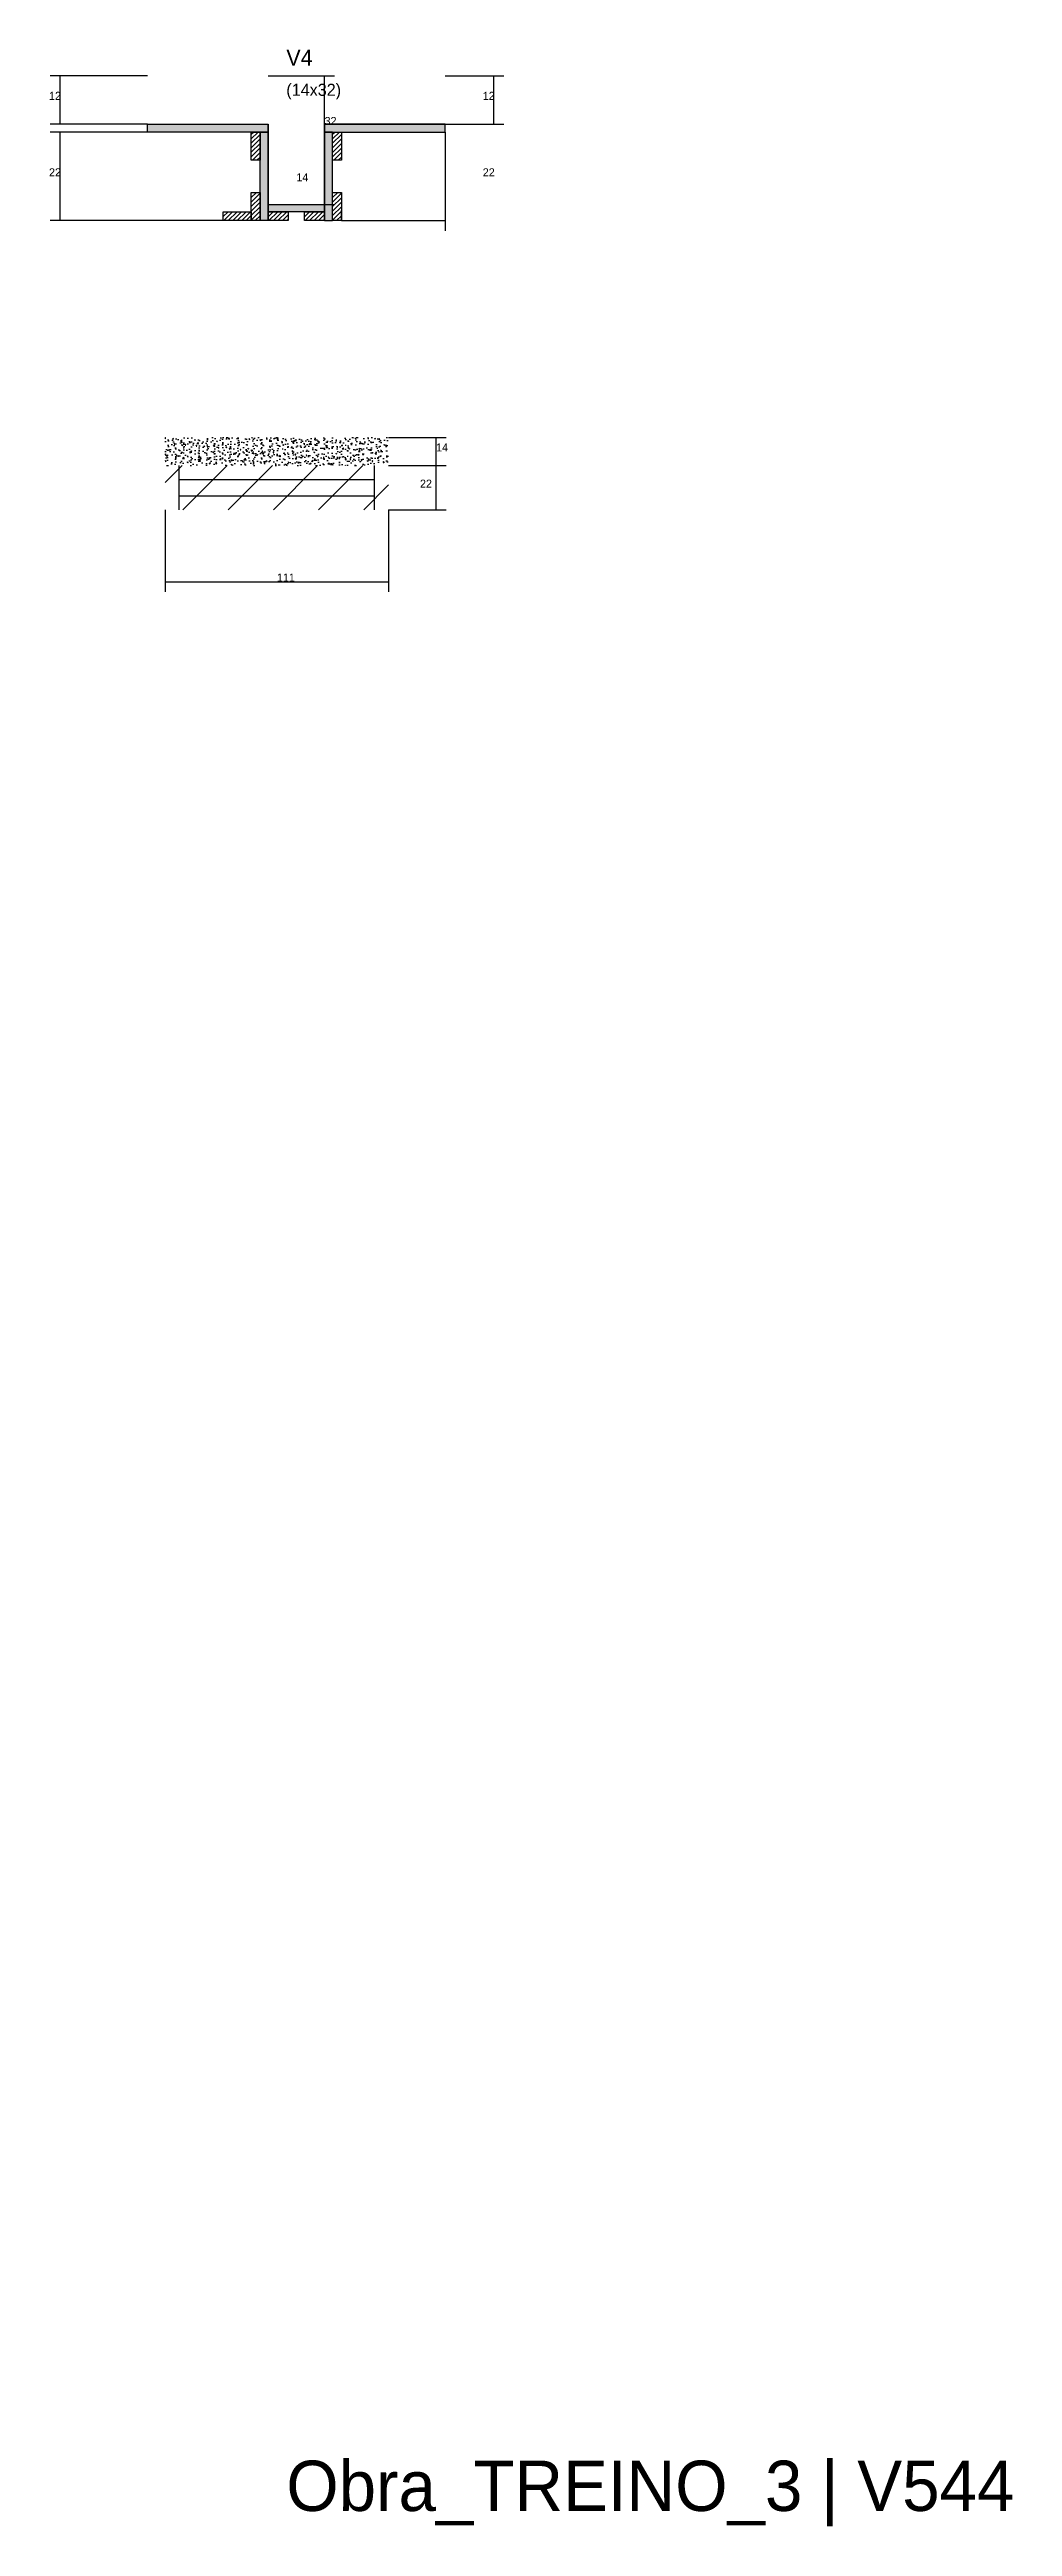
# Model space of a CAD drawing. Header units: metres. Extents: x -2848 to 21926, y -45195 to 1016.
# Drawn here: x 4682 to 5161, y -38618 to -37387 of the extents above; entities that cross this region are included whole.
import ezdxf

# ---------------------------------------------------------------- set-up
doc = ezdxf.new("R2010")
doc.units = ezdxf.units.M
for name, color, linetype in [('COTA', 4, 'Continuous'), ('Cota Seção (2x)', 4, 'Continuous'), ('Hachura', 253, 'Continuous'), ('LABEL_ID', 3, 'Continuous'), ('Madeira', 126, 'Continuous'), ('Painéis', 200, 'Continuous'), ('SARR_2.2x7', 40, 'Continuous'), ('Texto Seção', 7, 'Continuous')]:
    doc.layers.add(name, color=color, linetype=linetype)

msp = doc.modelspace()

# ---------------------------------------------------------------- texts
at = {"layer": 'COTA'}
for s, p in [('12', (4682.1, -37412)), ('12', (4897.6, -37412)), ('22', (4682.1, -37450)), ('22', (4897.6, -37450)), ('14', (4874.4, -37586.7)), ('22', (4866.4, -37604.7)), ('111', (4795.3, -37651.4))]:
    msp.add_text(s, height=4, dxfattribs=at).set_placement(p)
at = {"layer": 'Cota Seção (2x)'}
for s, p in [('32', (4819, -37424.5)), ('14', (4805, -37452.5))]:
    msp.add_text(s, height=4, dxfattribs=at).set_placement(p)
at = {"layer": 'LABEL_ID'}
msp.add_text('Obra_TREINO_3 | V544', height=25, dxfattribs=at).set_placement((4800, -38610))
at = {"layer": 'Texto Seção'}
for s, height, p in [('V4', 8, (4800, -37395)), ('(14x32)', 6, (4800, -37410))]:
    msp.add_text(s, height=height, dxfattribs=at).set_placement(p)

# ---------------------------------------------------------------- hatches: boundary and pattern name
at = {"layer": 'COTA'}
h = msp.add_hatch(dxfattribs=at)
h.set_pattern_fill('AR-CONC', scale=0.03)
h.paths.add_polyline_path([(4739.8, -37579.7), (4739.8, -37593.7), (4850.8, -37593.7), (4850.8, -37579.7)])
at = {"layer": 'Hachura'}
h = msp.add_hatch(color=8, dxfattribs=at)
h.dxf.hatch_style = 1
h.paths.add_polyline_path([(4731, -37428), (4731, -37424), (4731, -37424), (4791, -37424), (4791, -37424), (4791, -37428), (4791, -37428), (4731, -37428)])
h = msp.add_hatch(color=8, dxfattribs=at)
h.dxf.hatch_style = 1
h.paths.add_polyline_path([(4879, -37428), (4879, -37424), (4879, -37424), (4819, -37424), (4819, -37424), (4819, -37428), (4819, -37428), (4879, -37428)])
h = msp.add_hatch(dxfattribs=at)
h.set_pattern_fill('ANSI31', scale=0.5)
h.paths.add_polyline_path([(4787, -37442), (4782.6, -37442), (4782.6, -37442), (4782.6, -37428), (4782.6, -37428), (4787, -37428), (4787, -37428), (4787, -37442)])
h = msp.add_hatch(color=8, dxfattribs=at)
h.dxf.hatch_style = 1
h.paths.add_polyline_path([(4787, -37428), (4791, -37428), (4791, -37428), (4791, -37472), (4791, -37472), (4787, -37472), (4787, -37472), (4787, -37428)])
h = msp.add_hatch(color=8, dxfattribs=at)
h.dxf.hatch_style = 1
h.paths.add_polyline_path([(4823, -37428), (4819, -37428), (4819, -37428), (4819, -37472), (4819, -37472), (4823, -37472), (4823, -37472), (4823, -37428)])
h = msp.add_hatch(dxfattribs=at)
h.set_pattern_fill('ANSI31', scale=0.5)
h.paths.add_polyline_path([(4827.4, -37442), (4823, -37442), (4823, -37442), (4823, -37428), (4823, -37428), (4827.4, -37428), (4827.4, -37428), (4827.4, -37442)])
h = msp.add_hatch(dxfattribs=at)
h.set_pattern_fill('ANSI31', scale=0.5)
h.paths.add_polyline_path([(4787, -37472), (4782.6, -37472), (4782.6, -37472), (4782.6, -37458), (4782.6, -37458), (4787, -37458), (4787, -37458), (4787, -37472)])
h = msp.add_hatch(dxfattribs=at)
h.set_pattern_fill('ANSI31', scale=0.5)
h.paths.add_polyline_path([(4827.4, -37472), (4823, -37472), (4823, -37472), (4823, -37458), (4823, -37458), (4827.4, -37458), (4827.4, -37458), (4827.4, -37472)])
h = msp.add_hatch(dxfattribs=at)
h.set_pattern_fill('ANSI31', scale=0.5)
h.paths.add_polyline_path([(4782.6, -37467.6), (4782.6, -37472), (4782.6, -37472), (4768.6, -37472), (4768.6, -37472), (4768.6, -37467.6), (4768.6, -37467.6), (4782.6, -37467.6)])
h = msp.add_hatch(color=8, dxfattribs=at)
h.dxf.hatch_style = 1
h.paths.add_polyline_path([(4791, -37467.6), (4791, -37464), (4791, -37464), (4819, -37464), (4819, -37464), (4819, -37467.6), (4819, -37467.6), (4791, -37467.6)])
h = msp.add_hatch(dxfattribs=at)
h.set_pattern_fill('ANSI31', scale=0.5)
h.paths.add_polyline_path([(4791, -37472), (4791, -37467.6), (4791, -37467.6), (4801, -37467.6), (4801, -37467.6), (4801, -37472), (4801, -37472), (4791, -37472)])
h = msp.add_hatch(dxfattribs=at)
h.set_pattern_fill('ANSI31', scale=0.5)
h.paths.add_polyline_path([(4809, -37472), (4809, -37467.6), (4809, -37467.6), (4819, -37467.6), (4819, -37467.6), (4819, -37472), (4819, -37472), (4809, -37472)])
h = msp.add_hatch(dxfattribs=at)
h.set_pattern_fill('ANSI31', scale=5)
h.paths.add_polyline_path([(4739.8, -37593.7), (4739.8, -37615.7), (4850.8, -37615.7), (4850.8, -37593.7)])

# ---------------------------------------------------------------- linework, layer by layer
at = {"layer": 'COTA'}
for p, q in [((4731, -37400), (4682.6, -37400)), ((4687.6, -37424), (4687.6, -37400)), ((4879, -37400), (4908.1, -37400)), ((4903.1, -37424), (4903.1, -37400)), ((4731, -37424), (4682.6, -37424)), ((4879, -37424), (4908.1, -37424)), ((4731, -37428), (4682.6, -37428)), ((4687.6, -37472), (4687.6, -37428)), ((4879, -37428), (4879, -37477)), ((4768.6, -37472), (4682.6, -37472)), ((4827.4, -37472), (4827.4, -37467)), ((4827.4, -37472), (4879, -37472)), ((4850.8, -37579.7), (4879.4, -37579.7)), ((4874.4, -37593.7), (4874.4, -37579.7)), ((4850.8, -37593.7), (4879.4, -37593.7)), ((4850.8, -37593.7), (4879.4, -37593.7)), ((4874.4, -37615.7), (4874.4, -37593.7)), ((4739.8, -37615.7), (4739.8, -37656.4)), ((4850.8, -37615.7), (4850.8, -37656.4)), ((4850.8, -37615.7), (4879.4, -37615.7)), ((4739.8, -37651.4), (4850.8, -37651.4))]:
    msp.add_line(p, q, dxfattribs=at)
at = {"layer": 'Cota Seção (2x)'}
for p, q in [((4791, -37400), (4824, -37400)), ((4819, -37464), (4819, -37400)), ((4791, -37464), (4791, -37459)), ((4819, -37464), (4819, -37459)), ((4791, -37464), (4824, -37464)), ((4791, -37464), (4819, -37464))]:
    msp.add_line(p, q, dxfattribs=at)
at = {"layer": 'Madeira'}
for points in [[(4787, -37442), (4782.6, -37442), (4782.6, -37428), (4787, -37428)], [(4827.4, -37442), (4823, -37442), (4823, -37428), (4827.4, -37428)], [(4787, -37472), (4782.6, -37472), (4782.6, -37458), (4787, -37458)], [(4827.4, -37472), (4823, -37472), (4823, -37458), (4827.4, -37458)], [(4782.6, -37467.6), (4782.6, -37472), (4768.6, -37472), (4768.6, -37467.6)], [(4791, -37472), (4791, -37467.6), (4801, -37467.6), (4801, -37472)], [(4809, -37472), (4809, -37467.6), (4819, -37467.6), (4819, -37472)]]:
    msp.add_lwpolyline(points, close=True, dxfattribs=at)
at = {"layer": 'Painéis'}
for p, q in [((4731, -37424), (4791, -37424)), ((4731, -37428), (4731, -37424)), ((4791, -37428), (4791, -37424)), ((4819, -37424), (4879, -37424)), ((4819, -37428), (4819, -37424)), ((4879, -37428), (4879, -37424)), ((4791, -37472), (4791, -37428)), ((4819, -37472), (4819, -37428))]:
    msp.add_line(p, q, dxfattribs=at)
for points in [[(4731, -37428), (4731, -37424), (4791, -37424), (4791, -37428)], [(4879, -37428), (4879, -37424), (4819, -37424), (4819, -37428)], [(4787, -37428), (4791, -37428), (4791, -37472), (4787, -37472)], [(4823, -37428), (4819, -37428), (4819, -37472), (4823, -37472)], [(4791, -37467.6), (4791, -37464), (4819, -37464), (4819, -37467.6)]]:
    msp.add_lwpolyline(points, close=True, dxfattribs=at)
at = {"layer": 'SARR_2.2x7'}
for p, q in [((4746.8, -37615.7), (4746.8, -37593.7)), ((4843.8, -37615.7), (4843.8, -37593.7)), ((4746.8, -37600.7), (4843.8, -37600.7)), ((4746.8, -37608.7), (4843.8, -37608.7))]:
    msp.add_line(p, q, dxfattribs=at)

msp.set_redraw_order([(e.dxf.handle, doc.entitydb.next_handle()) for e in msp.query("TEXT MTEXT ATTDEF DIMENSION ARC_DIMENSION")])  # texts and dimensions are drawn at this point

doc.saveas('drawing.dxf')
